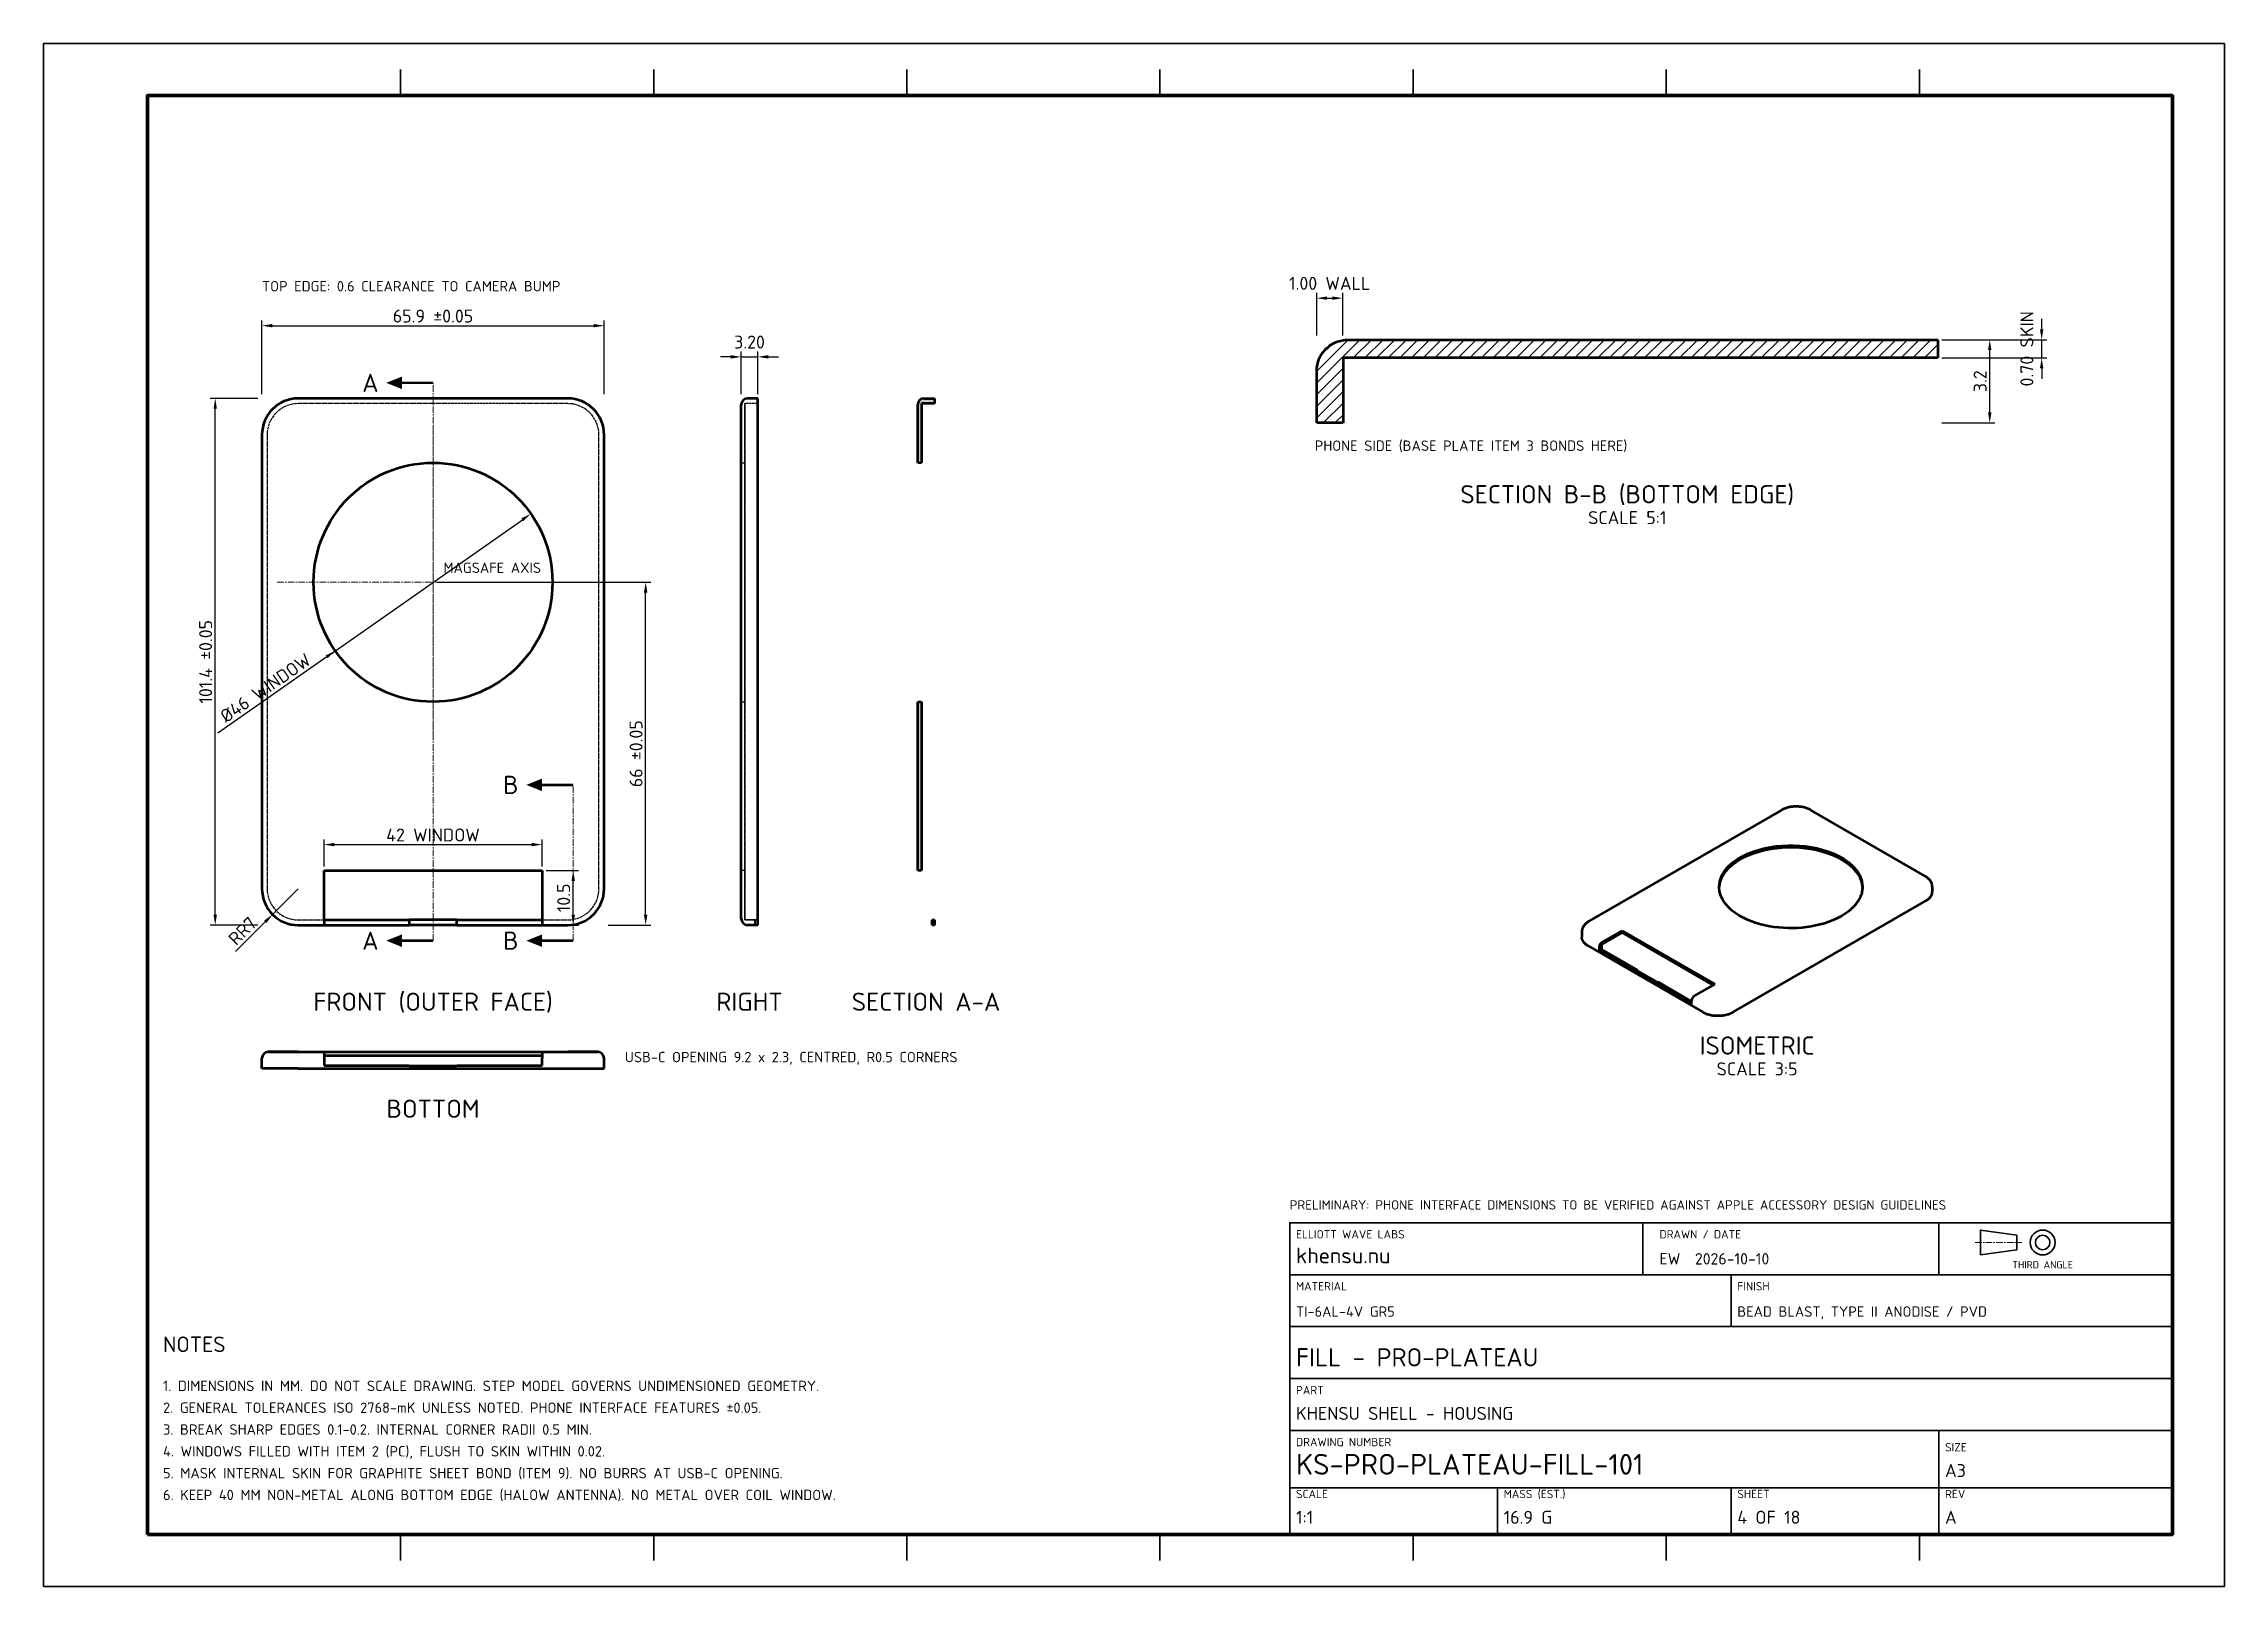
# Model space of a CAD drawing. Header units: millimetres. Extents: x 0 to 420, y 0 to 297.
import ezdxf
from ezdxf.enums import TextEntityAlignment as Align

# ---------------------------------------------------------------- set-up
doc = ezdxf.new("R2010")
doc.units = ezdxf.units.MM
doc.header["$LTSCALE"] = 0.4
doc.linetypes.add('CENTER', pattern=[5.08, 3.175, -0.635, 0.635, -0.635])
doc.linetypes.add('DASHED', pattern=[1.524, 1.27, -0.254])
for name, color, linetype, lineweight in [('BORDER', 7, 'CONTINUOUS', 70), ('CENTER', 1, 'CENTER', 18), ('DIM', 4, 'CONTINUOUS', 18), ('HATCH', 8, 'CONTINUOUS', 13), ('HIDDEN', 8, 'DASHED', 25), ('OUTLINE', 7, 'CONTINUOUS', 50), ('SECTION', 7, 'CONTINUOUS', 50), ('TEXT', 7, 'CONTINUOUS', 25), ('TITLE', 7, 'CONTINUOUS', 35)]:
    doc.layers.add(name, color=color, linetype=linetype, lineweight=lineweight)
doc.styles.add('KHENSU', font='isocpeur.ttf')
doc.dimstyles.new('KHENSU', dxfattribs={"dimtxt": 2.5, "dimasz": 2, "dimexe": 1, "dimexo": 0.8, "dimgap": 0.6, "dimtad": 1, "dimdsep": 46, "dimtxsty": 'KHENSU', "dimcen": -1.5, "dimclrd": 4, "dimclre": 4, "dimclrt": 7, "dimazin": 3, "dimtfac": 1, "dimtmove": 2, "dimatfit": 3})

msp = doc.modelspace()

# ---------------------------------------------------------------- texts
at = {"layer": 'TEXT', "style": 'KHENSU'}
for s, height, p in [('TOP EDGE: 0.6 CLEARANCE TO CAMERA BUMP', 2, (42.05, 248.7)), ('PHONE SIDE (BASE PLATE ITEM 3 BONDS HERE)', 2, (244.811, 218)), ('MAGSAFE AXIS', 2, (77, 194.5)), ('USB-C OPENING 9.2 x 2.3, CENTRED, R0.5 CORNERS', 2, (111.95, 100.3)), ('khensu.nu', 3, (241.2, 61.3)), ('EW  2026-10-10', 2.2, (311.2, 61.3)), ('TI-6AL-4V GR5', 2, (241.2, 51.3)), ('BEAD BLAST, TYPE II ANODISE / PVD', 2, (326.2, 51.3)), ('NOTES', 3, (23, 44.2)), ('FILL - PRO-PLATEAU', 3.5, (241.2, 41.3)), ('1. DIMENSIONS IN MM. DO NOT SCALE DRAWING. STEP MODEL GOVERNS UNDIMENSIONED GEOMETRY.', 2, (23, 37)), ('2. GENERAL TOLERANCES ISO 2768-mK UNLESS NOTED. PHONE INTERFACE FEATURES %%p0.05.', 2, (23, 32.8)), ('KHENSU SHELL - HOUSING', 2.5, (241.2, 31.3)), ('3. BREAK SHARP EDGES 0.1-0.2. INTERNAL CORNER RADII 0.5 MIN.', 2, (23, 28.6)), ('4. WINDOWS FILLED WITH ITEM 2 (PC), FLUSH TO SKIN WITHIN 0.02.', 2, (23, 24.4)), ('KS-PRO-PLATEAU-FILL-101', 4, (241.2, 20.3)), ('5. MASK INTERNAL SKIN FOR GRAPHITE SHEET BOND (ITEM 9). NO BURRS AT USB-C OPENING.', 2, (23, 20.2)), ('A3', 2.5, (366.2, 20.3)), ('6. KEEP 40 MM NON-METAL ALONG BOTTOM EDGE (HALOW ANTENNA). NO METAL OVER COIL WINDOW.', 2, (23, 16)), ('1:1', 2.5, (241.2, 11.3)), ('16.9 G', 2.5, (281.2, 11.3)), ('4 OF 18', 2.5, (326.2, 11.3)), ('A', 2.5, (366.2, 11.3))]:
    msp.add_text(s, height=height, dxfattribs=at).set_placement(p, align=Align.BOTTOM_LEFT)
for s, p in [('A', (64.5, 231.7)), ('B', (91.475, 154.3)), ('A', (64.5, 124.3)), ('B', (91.475, 124.3))]:
    msp.add_text(s, height=3.5, dxfattribs=at).set_placement(p, align=Align.MIDDLE_RIGHT)
for s, height, p in [('SECTION B-B (BOTTOM EDGE)', 3.5, (305, 212)), ('SCALE 5:1', 2.5, (305, 207)), ('FRONT (OUTER FACE)', 3.5, (75, 114.3)), ('RIGHT', 3.5, (135.95, 114.3)), ('SECTION A-A', 3.5, (169.95, 114.3)), ('ISOMETRIC', 3.5, (330, 105.872)), ('SCALE 3:5', 2.5, (330, 100.872)), ('BOTTOM', 3.5, (75, 93.7))]:
    msp.add_text(s, height=height, dxfattribs=at).set_placement(p, align=Align.TOP_CENTER)
at = {"layer": 'TITLE', "style": 'KHENSU'}
for s, height, p in [('PRELIMINARY: PHONE INTERFACE DIMENSIONS TO BE VERIFIED AGAINST APPLE ACCESSORY DESIGN GUIDELINES', 1.8, (240, 72)), ('ELLIOTT WAVE LABS', 1.6, (241.2, 66.5)), ('DRAWN / DATE', 1.6, (311.2, 66.5)), ('MATERIAL', 1.6, (241.2, 56.5)), ('FINISH', 1.6, (326.2, 56.5)), ('PART', 1.6, (241.2, 36.5)), ('DRAWING NUMBER', 1.6, (241.2, 26.5)), ('SIZE', 1.6, (366.2, 25.5)), ('SCALE', 1.6, (241.2, 16.5)), ('MASS (EST.)', 1.6, (281.2, 16.5)), ('SHEET', 1.6, (326.2, 16.5)), ('REV', 1.6, (366.2, 16.5))]:
    msp.add_text(s, height=height, dxfattribs=at).set_placement(p, align=Align.BOTTOM_LEFT)
msp.add_text('THIRD ANGLE', height=1.4, dxfattribs=at).set_placement((385, 60.8), align=Align.BOTTOM_CENTER)

# ---------------------------------------------------------------- dimensions: what is measured, and where the dimension line sits
at = {"layer": 'DIM'}
for base, p1, p2, text, override in [((245.189, 248), (245.189, 240), (250.189, 240), '1.00 WALL', {"dimlfac": 0.2}), ((42.05, 242.7), (42.05, 228.7), (107.95, 228.7), '<> %%p0.05', {"dimlfac": 1}), ((134.35, 236.7), (134.35, 228.7), (137.55, 228.7), '3.20', {"dimlfac": 1}), ((54, 142.8), (54, 137.8), (96, 137.8), '<> WINDOW', {"dimlfac": 1})]:
    msp.add_linear_dim(base=base, p1=p1, p2=p2, text=text, dimstyle='KHENSU', override=override, dxfattribs=at).render()
for base, p1, p2, text, override in [((384.811, 236.5), (364.811, 236.5), (364.811, 240), '0.70 SKIN', {"dimlfac": 0.2}), ((33.05, 127.3), (42.05, 127.3), (42.05, 228.7), '<> %%p0.05', {"dimlfac": 1}), ((115.95, 127.3), (107.95, 127.3), (75, 193.3), '<> %%p0.05', {"dimlfac": 1})]:
    msp.add_linear_dim(base=base, p1=p1, p2=p2, angle=90, text=text, dimstyle='KHENSU', override=override, dxfattribs=at).render()
for base, p1, p2, override in [((374.811, 224), (364.811, 224), (364.811, 240), {"dimlfac": 0.2}), ((102, 127.3), (96, 127.3), (96, 137.8), {"dimlfac": 1})]:
    msp.add_linear_dim(base=base, p1=p1, p2=p2, angle=90, dimstyle='KHENSU', override=override, dxfattribs=at).render()
msp.add_diameter_dim_2p(p1=(93.84, 206.492), p2=(56.16, 180.108), text='<> WINDOW', dimstyle='KHENSU', override={"dimlfac": 1}, dxfattribs=at).render()
msp.add_radius_dim(center=(49.05, 134.3), mpoint=(44.1, 129.35), text='R<>', dimstyle='KHENSU', override={"dimlfac": 1}, dxfattribs=at).render()

# ---------------------------------------------------------------- hatches: boundary and pattern name
at = {"layer": 'HATCH'}
h = msp.add_hatch(dxfattribs=at)
h.set_pattern_fill('ANSI31', color=8, scale=0.5)
h.paths.add_polyline_path([(364.811, 240), (364.811, 239.163), (364.811, 238.326), (364.811, 237.489), (364.811, 236.652), (364.127, 236.5), (363.29, 236.5), (362.453, 236.5), (361.616, 236.5), (360.779, 236.5), (359.942, 236.5), (359.105, 236.5), (358.268, 236.5), (357.431, 236.5), (356.594, 236.5), (355.757, 236.5), (354.92, 236.5), (354.084, 236.5), (353.247, 236.5), (352.41, 236.5), (351.573, 236.5), (350.736, 236.5), (349.899, 236.5), (349.062, 236.5), (348.225, 236.5), (347.388, 236.5), (346.551, 236.5), (345.714, 236.5), (344.877, 236.5), (344.04, 236.5), (343.203, 236.5), (342.366, 236.5), (341.53, 236.5), (340.693, 236.5), (339.856, 236.5), (339.019, 236.5), (338.182, 236.5), (337.345, 236.5), (336.508, 236.5), (335.671, 236.5), (334.834, 236.5), (333.997, 236.5), (333.16, 236.5), (332.323, 236.5), (331.486, 236.5), (330.649, 236.5), (329.813, 236.5), (328.976, 236.5), (328.139, 236.5), (327.302, 236.5), (326.465, 236.5), (325.628, 236.5), (324.791, 236.5), (323.954, 236.5), (323.117, 236.5), (322.28, 236.5), (321.443, 236.5), (320.606, 236.5), (319.769, 236.5), (318.932, 236.5), (318.095, 236.5), (317.259, 236.5), (316.422, 236.5), (315.585, 236.5), (314.748, 236.5), (313.911, 236.5), (313.074, 236.5), (312.237, 236.5), (311.4, 236.5), (310.563, 236.5), (309.726, 236.5), (308.889, 236.5), (308.052, 236.5), (307.215, 236.5), (306.378, 236.5), (305.541, 236.5), (304.705, 236.5), (303.868, 236.5), (303.031, 236.5), (302.194, 236.5), (301.357, 236.5), (300.52, 236.5), (299.683, 236.5), (298.846, 236.5), (298.009, 236.5), (297.172, 236.5), (296.335, 236.5), (295.498, 236.5), (294.661, 236.5), (293.824, 236.5), (292.988, 236.5), (292.151, 236.5), (291.314, 236.5), (290.477, 236.5), (289.64, 236.5), (288.803, 236.5), (287.966, 236.5), (287.129, 236.5), (286.292, 236.5), (285.455, 236.5), (284.618, 236.5), (283.781, 236.5), (282.944, 236.5), (282.107, 236.5), (281.27, 236.5), (280.434, 236.5), (279.597, 236.5), (278.76, 236.5), (277.923, 236.5), (277.086, 236.5), (276.249, 236.5), (275.412, 236.5), (274.575, 236.5), (273.738, 236.5), (272.901, 236.5), (272.064, 236.5), (271.227, 236.5), (270.39, 236.5), (269.553, 236.5), (268.716, 236.5), (267.88, 236.5), (267.043, 236.5), (266.206, 236.5), (265.369, 236.5), (264.532, 236.5), (263.695, 236.5), (262.858, 236.5), (262.021, 236.5), (261.184, 236.5), (260.347, 236.5), (259.51, 236.5), (258.673, 236.5), (257.836, 236.5), (256.999, 236.5), (256.163, 236.5), (255.326, 236.5), (254.489, 236.5), (253.652, 236.5), (252.815, 236.5), (251.978, 236.5), (251.141, 236.5), (250.304, 236.5), (250.252, 235.715), (250.252, 234.878), (250.252, 234.041), (250.252, 233.204), (250.252, 232.367), (250.252, 231.53), (250.252, 230.693), (250.252, 229.856), (250.252, 229.019), (250.252, 228.182), (250.252, 227.345), (250.252, 226.508), (250.252, 225.672), (250.252, 224.835), (250.25, 224), (249.413, 224), (248.576, 224), (247.739, 224), (246.902, 224), (246.065, 224), (245.228, 224), (245.189, 224.797), (245.189, 225.634), (245.189, 226.471), (245.189, 227.308), (245.189, 228.145), (245.189, 228.982), (245.189, 229.819), (245.189, 230.656), (245.189, 231.493), (245.189, 232.33), (245.189, 233.166), (245.189, 234.003), (245.248, 234.838), (245.424, 235.655), (245.713, 236.44), (246.109, 237.176), (246.603, 237.851), (247.187, 238.45), (247.847, 238.963), (248.572, 239.38), (249.347, 239.694), (250.158, 239.9), (250.989, 239.994), (251.826, 240), (252.663, 240), (253.499, 240), (254.336, 240), (255.173, 240), (256.01, 240), (256.847, 240), (257.684, 240), (258.521, 240), (259.358, 240), (260.195, 240), (261.032, 240), (261.869, 240), (262.706, 240), (263.543, 240), (264.38, 240), (265.216, 240), (266.053, 240), (266.89, 240), (267.727, 240), (268.564, 240), (269.401, 240), (270.238, 240), (271.075, 240), (271.912, 240), (272.749, 240), (273.586, 240), (274.423, 240), (275.26, 240), (276.097, 240), (276.934, 240), (277.77, 240), (278.607, 240), (279.444, 240), (280.281, 240), (281.118, 240), (281.955, 240), (282.792, 240), (283.629, 240), (284.466, 240), (285.303, 240), (286.14, 240), (286.977, 240), (287.814, 240), (288.651, 240), (289.488, 240), (290.324, 240), (291.161, 240), (291.998, 240), (292.835, 240), (293.672, 240), (294.509, 240), (295.346, 240), (296.183, 240), (297.02, 240), (297.857, 240), (298.694, 240), (299.531, 240), (300.368, 240), (301.205, 240), (302.041, 240), (302.878, 240), (303.715, 240), (304.552, 240), (305.389, 240), (306.226, 240), (307.063, 240), (307.9, 240), (308.737, 240), (309.574, 240), (310.411, 240), (311.248, 240), (312.085, 240), (312.922, 240), (313.759, 240), (314.595, 240), (315.432, 240), (316.269, 240), (317.106, 240), (317.943, 240), (318.78, 240), (319.617, 240), (320.454, 240), (321.291, 240), (322.128, 240), (322.965, 240), (323.802, 240), (324.639, 240), (325.476, 240), (326.313, 240), (327.149, 240), (327.986, 240), (328.823, 240), (329.66, 240), (330.497, 240), (331.334, 240), (332.171, 240), (333.008, 240), (333.845, 240), (334.682, 240), (335.519, 240), (336.356, 240), (337.193, 240), (338.03, 240), (338.866, 240), (339.703, 240), (340.54, 240), (341.377, 240), (342.214, 240), (343.051, 240), (343.888, 240), (344.725, 240), (345.562, 240), (346.399, 240), (347.236, 240), (348.073, 240), (348.91, 240), (349.747, 240), (350.584, 240), (351.42, 240), (352.257, 240), (353.094, 240), (353.931, 240), (354.768, 240), (355.605, 240), (356.442, 240), (357.279, 240), (358.116, 240), (358.953, 240), (359.79, 240), (360.627, 240), (361.464, 240), (362.301, 240), (363.138, 240), (363.974, 240), (364.811, 240)])
h = msp.add_hatch(color=8, dxfattribs=at)
h.dxf.hatch_style = 1
h.paths.add_polyline_path([(171.55, 227.7), (171.382, 227.7), (171.215, 227.7), (171.047, 227.7), (170.879, 227.7), (170.712, 227.7), (170.544, 227.7), (170.376, 227.7), (170.209, 227.7), (170.041, 227.7), (169.873, 227.7), (169.706, 227.7), (169.538, 227.7), (169.37, 227.7), (169.203, 227.7), (169.05, 227.685), (169.05, 227.517), (169.05, 227.349), (169.05, 227.182), (169.05, 227.014), (169.05, 226.846), (169.05, 226.679), (169.05, 226.511), (169.05, 226.343), (169.05, 226.176), (169.05, 226.008), (169.05, 225.84), (169.05, 225.673), (169.05, 225.505), (169.05, 225.337), (169.05, 225.17), (169.05, 225.002), (169.05, 224.834), (169.05, 224.667), (169.05, 224.499), (169.05, 224.331), (169.05, 224.164), (169.05, 223.996), (169.05, 223.828), (169.05, 223.661), (169.05, 223.493), (169.05, 223.325), (169.05, 223.158), (169.05, 222.99), (169.05, 222.822), (169.05, 222.655), (169.05, 222.487), (169.05, 222.319), (169.05, 222.151), (169.05, 221.984), (169.05, 221.816), (169.05, 221.648), (169.05, 221.481), (169.05, 221.313), (169.05, 221.145), (169.05, 220.978), (169.05, 220.81), (169.05, 220.642), (169.05, 220.475), (169.05, 220.307), (169.05, 220.139), (169.05, 219.972), (169.05, 219.804), (169.05, 219.636), (169.05, 219.469), (169.05, 219.301), (169.05, 219.133), (169.05, 218.966), (169.05, 218.798), (169.05, 218.63), (169.05, 218.463), (169.05, 218.295), (169.05, 218.127), (169.05, 217.96), (169.05, 217.792), (169.05, 217.624), (169.05, 217.457), (169.05, 217.289), (169.05, 217.121), (169.05, 216.953), (169.05, 216.786), (169.05, 216.618), (169.05, 216.45), (169.033, 216.3), (168.865, 216.3), (168.697, 216.3), (168.53, 216.3), (168.362, 216.3), (168.35, 216.456), (168.35, 216.623), (168.35, 216.791), (168.35, 216.959), (168.35, 217.126), (168.35, 217.294), (168.35, 217.462), (168.35, 217.629), (168.35, 217.797), (168.35, 217.965), (168.35, 218.132), (168.35, 218.3), (168.35, 218.468), (168.35, 218.635), (168.35, 218.803), (168.35, 218.971), (168.35, 219.138), (168.35, 219.306), (168.35, 219.474), (168.35, 219.641), (168.35, 219.809), (168.35, 219.977), (168.35, 220.145), (168.35, 220.312), (168.35, 220.48), (168.35, 220.648), (168.35, 220.815), (168.35, 220.983), (168.35, 221.151), (168.35, 221.318), (168.35, 221.486), (168.35, 221.654), (168.35, 221.821), (168.35, 221.989), (168.35, 222.157), (168.35, 222.324), (168.35, 222.492), (168.35, 222.66), (168.35, 222.827), (168.35, 222.995), (168.35, 223.163), (168.35, 223.33), (168.35, 223.498), (168.35, 223.666), (168.35, 223.833), (168.35, 224.001), (168.35, 224.169), (168.35, 224.336), (168.35, 224.504), (168.35, 224.672), (168.35, 224.839), (168.35, 225.007), (168.35, 225.175), (168.35, 225.343), (168.35, 225.51), (168.35, 225.678), (168.35, 225.846), (168.35, 226.013), (168.35, 226.181), (168.35, 226.349), (168.35, 226.516), (168.35, 226.684), (168.35, 226.852), (168.35, 227.019), (168.35, 227.187), (168.35, 227.355), (168.35, 227.522), (168.365, 227.689), (168.403, 227.852), (168.463, 228.009), (168.545, 228.155), (168.646, 228.289), (168.764, 228.407), (168.898, 228.508), (169.045, 228.589), (169.202, 228.648), (169.365, 228.686), (169.532, 228.7), (169.699, 228.7), (169.867, 228.7), (170.035, 228.7), (170.203, 228.7), (170.37, 228.7), (170.538, 228.7), (170.706, 228.7), (170.873, 228.7), (171.041, 228.7), (171.209, 228.7), (171.376, 228.7), (171.544, 228.7), (171.55, 228.538), (171.55, 228.371), (171.55, 228.203), (171.55, 228.035), (171.55, 227.868), (171.55, 227.7)])
h = msp.add_hatch(color=8, dxfattribs=at)
h.dxf.hatch_style = 1
h.paths.add_polyline_path([(168.35, 137.8), (168.35, 137.967), (168.35, 138.135), (168.35, 138.302), (168.35, 138.469), (168.35, 138.636), (168.35, 138.804), (168.35, 138.971), (168.35, 139.138), (168.35, 139.305), (168.35, 139.473), (168.35, 139.64), (168.35, 139.807), (168.35, 139.974), (168.35, 140.142), (168.35, 140.309), (168.35, 140.476), (168.35, 140.643), (168.35, 140.811), (168.35, 140.978), (168.35, 141.145), (168.35, 141.312), (168.35, 141.48), (168.35, 141.647), (168.35, 141.814), (168.35, 141.981), (168.35, 142.149), (168.35, 142.316), (168.35, 142.483), (168.35, 142.65), (168.35, 142.818), (168.35, 142.985), (168.35, 143.152), (168.35, 143.319), (168.35, 143.487), (168.35, 143.654), (168.35, 143.821), (168.35, 143.988), (168.35, 144.156), (168.35, 144.323), (168.35, 144.49), (168.35, 144.657), (168.35, 144.825), (168.35, 144.992), (168.35, 145.159), (168.35, 145.326), (168.35, 145.494), (168.35, 145.661), (168.35, 145.828), (168.35, 145.995), (168.35, 146.163), (168.35, 146.33), (168.35, 146.497), (168.35, 146.664), (168.35, 146.832), (168.35, 146.999), (168.35, 147.166), (168.35, 147.334), (168.35, 147.501), (168.35, 147.668), (168.35, 147.835), (168.35, 148.003), (168.35, 148.17), (168.35, 148.337), (168.35, 148.504), (168.35, 148.672), (168.35, 148.839), (168.35, 149.006), (168.35, 149.173), (168.35, 149.341), (168.35, 149.508), (168.35, 149.675), (168.35, 149.842), (168.35, 150.01), (168.35, 150.177), (168.35, 150.344), (168.35, 150.511), (168.35, 150.679), (168.35, 150.846), (168.35, 151.013), (168.35, 151.18), (168.35, 151.348), (168.35, 151.515), (168.35, 151.682), (168.35, 151.849), (168.35, 152.017), (168.35, 152.184), (168.35, 152.351), (168.35, 152.518), (168.35, 152.686), (168.35, 152.853), (168.35, 153.02), (168.35, 153.187), (168.35, 153.355), (168.35, 153.522), (168.35, 153.689), (168.35, 153.856), (168.35, 154.024), (168.35, 154.191), (168.35, 154.358), (168.35, 154.525), (168.35, 154.693), (168.35, 154.86), (168.35, 155.027), (168.35, 155.194), (168.35, 155.362), (168.35, 155.529), (168.35, 155.696), (168.35, 155.863), (168.35, 156.031), (168.35, 156.198), (168.35, 156.365), (168.35, 156.532), (168.35, 156.7), (168.35, 156.867), (168.35, 157.034), (168.35, 157.202), (168.35, 157.369), (168.35, 157.536), (168.35, 157.703), (168.35, 157.871), (168.35, 158.038), (168.35, 158.205), (168.35, 158.372), (168.35, 158.54), (168.35, 158.707), (168.35, 158.874), (168.35, 159.041), (168.35, 159.209), (168.35, 159.376), (168.35, 159.543), (168.35, 159.71), (168.35, 159.878), (168.35, 160.045), (168.35, 160.212), (168.35, 160.379), (168.35, 160.547), (168.35, 160.714), (168.35, 160.881), (168.35, 161.048), (168.35, 161.216), (168.35, 161.383), (168.35, 161.55), (168.35, 161.717), (168.35, 161.885), (168.35, 162.052), (168.35, 162.219), (168.35, 162.386), (168.35, 162.554), (168.35, 162.721), (168.35, 162.888), (168.35, 163.055), (168.35, 163.223), (168.35, 163.39), (168.35, 163.557), (168.35, 163.724), (168.35, 163.892), (168.35, 164.059), (168.35, 164.226), (168.35, 164.393), (168.35, 164.561), (168.35, 164.728), (168.35, 164.895), (168.35, 165.062), (168.35, 165.23), (168.35, 165.397), (168.35, 165.564), (168.35, 165.731), (168.35, 165.899), (168.35, 166.066), (168.35, 166.233), (168.35, 166.401), (168.35, 166.568), (168.35, 166.735), (168.35, 166.902), (168.35, 167.07), (168.35, 167.237), (168.35, 167.404), (168.35, 167.571), (168.35, 167.739), (168.35, 167.906), (168.35, 168.073), (168.35, 168.24), (168.35, 168.408), (168.35, 168.575), (168.35, 168.742), (168.35, 168.909), (168.35, 169.077), (168.35, 169.244), (168.35, 169.411), (168.35, 169.578), (168.35, 169.746), (168.35, 169.913), (168.35, 170.08), (168.35, 170.247), (168.465, 170.3), (168.632, 170.3), (168.799, 170.3), (168.966, 170.3), (169.05, 170.216), (169.05, 170.049), (169.05, 169.882), (169.05, 169.715), (169.05, 169.547), (169.05, 169.38), (169.05, 169.213), (169.05, 169.046), (169.05, 168.878), (169.05, 168.711), (169.05, 168.544), (169.05, 168.377), (169.05, 168.209), (169.05, 168.042), (169.05, 167.875), (169.05, 167.708), (169.05, 167.54), (169.05, 167.373), (169.05, 167.206), (169.05, 167.039), (169.05, 166.871), (169.05, 166.704), (169.05, 166.537), (169.05, 166.37), (169.05, 166.202), (169.05, 166.035), (169.05, 165.868), (169.05, 165.701), (169.05, 165.533), (169.05, 165.366), (169.05, 165.199), (169.05, 165.031), (169.05, 164.864), (169.05, 164.697), (169.05, 164.53), (169.05, 164.362), (169.05, 164.195), (169.05, 164.028), (169.05, 163.861), (169.05, 163.693), (169.05, 163.526), (169.05, 163.359), (169.05, 163.192), (169.05, 163.024), (169.05, 162.857), (169.05, 162.69), (169.05, 162.523), (169.05, 162.355), (169.05, 162.188), (169.05, 162.021), (169.05, 161.854), (169.05, 161.686), (169.05, 161.519), (169.05, 161.352), (169.05, 161.185), (169.05, 161.017), (169.05, 160.85), (169.05, 160.683), (169.05, 160.516), (169.05, 160.348), (169.05, 160.181), (169.05, 160.014), (169.05, 159.847), (169.05, 159.679), (169.05, 159.512), (169.05, 159.345), (169.05, 159.178), (169.05, 159.01), (169.05, 158.843), (169.05, 158.676), (169.05, 158.509), (169.05, 158.341), (169.05, 158.174), (169.05, 158.007), (169.05, 157.84), (169.05, 157.672), (169.05, 157.505), (169.05, 157.338), (169.05, 157.171), (169.05, 157.003), (169.05, 156.836), (169.05, 156.669), (169.05, 156.502), (169.05, 156.334), (169.05, 156.167), (169.05, 156), (169.05, 155.832), (169.05, 155.665), (169.05, 155.498), (169.05, 155.331), (169.05, 155.163), (169.05, 154.996), (169.05, 154.829), (169.05, 154.662), (169.05, 154.494), (169.05, 154.327), (169.05, 154.16), (169.05, 153.993), (169.05, 153.825), (169.05, 153.658), (169.05, 153.491), (169.05, 153.324), (169.05, 153.156), (169.05, 152.989), (169.05, 152.822), (169.05, 152.655), (169.05, 152.487), (169.05, 152.32), (169.05, 152.153), (169.05, 151.986), (169.05, 151.818), (169.05, 151.651), (169.05, 151.484), (169.05, 151.317), (169.05, 151.149), (169.05, 150.982), (169.05, 150.815), (169.05, 150.648), (169.05, 150.48), (169.05, 150.313), (169.05, 150.146), (169.05, 149.979), (169.05, 149.811), (169.05, 149.644), (169.05, 149.477), (169.05, 149.31), (169.05, 149.142), (169.05, 148.975), (169.05, 148.808), (169.05, 148.641), (169.05, 148.473), (169.05, 148.306), (169.05, 148.139), (169.05, 147.972), (169.05, 147.804), (169.05, 147.637), (169.05, 147.47), (169.05, 147.303), (169.05, 147.135), (169.05, 146.968), (169.05, 146.801), (169.05, 146.634), (169.05, 146.466), (169.05, 146.299), (169.05, 146.132), (169.05, 145.964), (169.05, 145.797), (169.05, 145.63), (169.05, 145.463), (169.05, 145.295), (169.05, 145.128), (169.05, 144.961), (169.05, 144.794), (169.05, 144.626), (169.05, 144.459), (169.05, 144.292), (169.05, 144.125), (169.05, 143.957), (169.05, 143.79), (169.05, 143.623), (169.05, 143.456), (169.05, 143.288), (169.05, 143.121), (169.05, 142.954), (169.05, 142.787), (169.05, 142.619), (169.05, 142.452), (169.05, 142.285), (169.05, 142.118), (169.05, 141.95), (169.05, 141.783), (169.05, 141.616), (169.05, 141.449), (169.05, 141.281), (169.05, 141.114), (169.05, 140.947), (169.05, 140.78), (169.05, 140.612), (169.05, 140.445), (169.05, 140.278), (169.05, 140.111), (169.05, 139.943), (169.05, 139.776), (169.05, 139.609), (169.05, 139.442), (169.05, 139.274), (169.05, 139.107), (169.05, 138.94), (169.05, 138.773), (169.05, 138.605), (169.05, 138.438), (169.05, 138.271), (169.05, 138.104), (169.05, 137.936), (169.019, 137.8), (168.852, 137.8), (168.685, 137.8), (168.517, 137.8), (168.35, 137.8)])
h = msp.add_hatch(color=8, dxfattribs=at)
h.dxf.hatch_style = 1
h.paths.add_polyline_path([(171.1, 127.3), (171.1, 127.362), (171.1, 127.423), (171.1, 127.485), (171.1, 127.547), (171.1, 127.609), (171.1, 127.67), (171.1, 127.732), (171.1, 127.794), (171.1, 127.855), (171.1, 127.917), (171.1, 127.979), (171.1, 128.04), (171.1, 128.102), (171.1, 128.164), (171.1, 128.226), (171.1, 128.287), (171.149, 128.3), (171.211, 128.3), (171.272, 128.3), (171.334, 128.3), (171.396, 128.3), (171.457, 128.3), (171.519, 128.3), (171.55, 128.269), (171.55, 128.207), (171.55, 128.146), (171.55, 128.084), (171.55, 128.022), (171.55, 127.961), (171.55, 127.899), (171.55, 127.837), (171.55, 127.776), (171.55, 127.714), (171.55, 127.652), (171.55, 127.59), (171.55, 127.529), (171.55, 127.467), (171.55, 127.405), (171.55, 127.344), (171.532, 127.3), (171.47, 127.3), (171.409, 127.3), (171.347, 127.3), (171.285, 127.3), (171.223, 127.3), (171.162, 127.3), (171.1, 127.3)])

# ---------------------------------------------------------------- linework, layer by layer
at = {"layer": 'BORDER'}
msp.add_lwpolyline([(20, 10), (410, 10), (410, 287), (20, 287)], close=True, dxfattribs=at)
at = {"layer": 'CENTER'}
for p, q in [((75, 124.3), (75, 231.7)), ((75, 163.3), (75, 223.3)), ((45, 193.3), (105, 193.3)), ((101.975, 124.3), (101.975, 154.3)), ((372, 66.2), (381, 66.2))]:
    msp.add_line(p, q, dxfattribs=at)
at = {"layer": 'HIDDEN'}
for p, q in [((100.95, 228.7), (49.05, 228.7)), ((100.95, 227.7), (49.05, 227.7)), ((100.95, 227.7), (49.05, 227.7)), ((137.55, 227.7), (135.05, 227.7)), ((137.55, 227.7), (135.05, 227.7)), ((137.55, 228.7), (135.55, 228.7)), ((42.05, 221.7), (42.05, 134.3)), ((43.05, 221.7), (43.05, 134.3)), ((43.05, 221.7), (43.05, 134.3)), ((106.95, 134.3), (106.95, 221.7)), ((106.95, 134.3), (106.95, 221.7)), ((107.95, 134.3), (107.95, 221.7)), ((134.35, 221.7), (134.35, 134.3)), ((135.05, 134.3), (135.05, 221.7)), ((135.05, 221.7), (135.05, 134.3)), ((137.55, 221.7), (137.55, 134.3)), ((137.55, 134.3), (137.55, 221.7)), ((137.55, 221.7), (137.55, 134.3)), ((134.35, 216.3), (135.05, 216.3)), ((134.35, 170.3), (135.05, 170.3)), ((54, 128.3), (54, 137.8)), ((54, 137.8), (96, 137.8)), ((96, 137.8), (96, 128.3)), ((135.05, 137.8), (134.35, 137.8)), ((134.35, 137.8), (134.35, 128.5)), ((134.35, 134.3), (134.35, 137.8)), ((135.05, 137.8), (134.35, 137.8)), ((135.05, 137.8), (135.05, 128.3)), ((135.05, 128.3), (135.05, 137.8)), ((49.05, 128.3), (100.95, 128.3)), ((49.05, 128.3), (54, 128.3)), ((49.05, 127.3), (100.95, 127.3)), ((54, 128.3), (54, 127.3)), ((70.4, 127.3), (70.4, 128.3)), ((79.6, 127.3), (79.6, 128.3)), ((96, 127.3), (96, 128.3)), ((96, 128.3), (100.95, 128.3)), ((136.95, 128.3), (135.05, 128.3)), ((135.05, 128.3), (136.95, 128.3)), ((137.55, 128.3), (135.05, 128.3)), ((137.55, 128.3), (135.05, 128.3)), ((137.55, 127.3), (135.55, 127.3)), ((136.95, 127.3), (135.55, 127.3)), ((135.55, 127.3), (136.95, 127.3)), ((136.95, 127.3), (136.95, 128.3)), ((136.95, 127.3), (136.95, 128.3)), ((136.95, 128.3), (137.1, 128.3)), ((137.1, 128.3), (136.95, 128.3)), ((136.95, 128.3), (136.95, 127.3)), ((136.95, 128.3), (136.95, 127.3)), ((136.95, 127.3), (137.1, 127.3)), ((137.1, 127.3), (136.95, 127.3)), ((137.1, 127.3), (137.1, 128.3)), ((137.1, 127.3), (137.1, 128.3))]:
    msp.add_line(p, q, dxfattribs=at)
for points in [[(134.35, 227.5), (134.35, 227.313), (134.35, 227.126), (134.35, 226.939), (134.35, 226.752), (134.35, 226.565), (134.35, 226.377), (134.35, 226.19), (134.35, 226.003), (134.35, 225.816), (134.35, 225.629), (134.35, 225.442), (134.35, 225.255), (134.35, 225.068), (134.35, 224.881), (134.35, 224.694), (134.35, 224.506), (134.35, 224.319), (134.35, 224.132), (134.35, 223.945), (134.35, 223.758), (134.35, 223.571), (134.35, 223.384), (134.35, 223.197), (134.35, 223.01), (134.35, 222.823), (134.35, 222.635), (134.35, 222.448), (134.35, 222.261), (134.35, 222.074), (134.35, 221.887), (134.35, 221.7)], [(135.05, 221.7), (135.05, 221.894), (135.05, 222.087), (135.05, 222.281), (135.05, 222.474), (135.05, 222.668), (135.05, 222.861), (135.05, 223.055), (135.05, 223.248), (135.05, 223.442), (135.05, 223.635), (135.05, 223.829), (135.05, 224.023), (135.05, 224.216), (135.05, 224.41), (135.05, 224.603), (135.05, 224.797), (135.05, 224.99), (135.05, 225.184), (135.05, 225.377), (135.05, 225.571), (135.05, 225.765), (135.05, 225.958), (135.05, 226.152), (135.05, 226.345), (135.05, 226.539), (135.05, 226.732), (135.05, 226.926), (135.05, 227.119), (135.05, 227.313), (135.05, 227.506), (135.05, 227.7)], [(135.05, 227.7), (135.05, 227.506), (135.05, 227.313), (135.05, 227.119), (135.05, 226.926), (135.05, 226.732), (135.05, 226.539), (135.05, 226.345), (135.05, 226.152), (135.05, 225.958), (135.05, 225.765), (135.05, 225.571), (135.05, 225.377), (135.05, 225.184), (135.05, 224.99), (135.05, 224.797), (135.05, 224.603), (135.05, 224.41), (135.05, 224.216), (135.05, 224.023), (135.05, 223.829), (135.05, 223.635), (135.05, 223.442), (135.05, 223.248), (135.05, 223.055), (135.05, 222.861), (135.05, 222.668), (135.05, 222.474), (135.05, 222.281), (135.05, 222.087), (135.05, 221.894), (135.05, 221.7)], [(137.55, 228.7), (137.55, 228.474), (137.55, 228.248), (137.55, 228.023), (137.55, 227.797), (137.55, 227.571), (137.55, 227.345), (137.55, 227.119), (137.55, 226.894), (137.55, 226.668), (137.55, 226.442), (137.55, 226.216), (137.55, 225.99), (137.55, 225.765), (137.55, 225.539), (137.55, 225.313), (137.55, 225.087), (137.55, 224.861), (137.55, 224.635), (137.55, 224.41), (137.55, 224.184), (137.55, 223.958), (137.55, 223.732), (137.55, 223.506), (137.55, 223.281), (137.55, 223.055), (137.55, 222.829), (137.55, 222.603), (137.55, 222.377), (137.55, 222.152), (137.55, 221.926), (137.55, 221.7)], [(137.55, 221.7), (137.55, 221.894), (137.55, 222.087), (137.55, 222.281), (137.55, 222.474), (137.55, 222.668), (137.55, 222.861), (137.55, 223.055), (137.55, 223.248), (137.55, 223.442), (137.55, 223.635), (137.55, 223.829), (137.55, 224.023), (137.55, 224.216), (137.55, 224.41), (137.55, 224.603), (137.55, 224.797), (137.55, 224.99), (137.55, 225.184), (137.55, 225.377), (137.55, 225.571), (137.55, 225.765), (137.55, 225.958), (137.55, 226.152), (137.55, 226.345), (137.55, 226.539), (137.55, 226.732), (137.55, 226.926), (137.55, 227.119), (137.55, 227.313), (137.55, 227.506), (137.55, 227.7)], [(137.55, 227.7), (137.55, 227.506), (137.55, 227.313), (137.55, 227.119), (137.55, 226.926), (137.55, 226.732), (137.55, 226.539), (137.55, 226.345), (137.55, 226.152), (137.55, 225.958), (137.55, 225.765), (137.55, 225.571), (137.55, 225.377), (137.55, 225.184), (137.55, 224.99), (137.55, 224.797), (137.55, 224.603), (137.55, 224.41), (137.55, 224.216), (137.55, 224.023), (137.55, 223.829), (137.55, 223.635), (137.55, 223.442), (137.55, 223.248), (137.55, 223.055), (137.55, 222.861), (137.55, 222.668), (137.55, 222.474), (137.55, 222.281), (137.55, 222.087), (137.55, 221.894), (137.55, 221.7)], [(134.35, 170.3), (134.35, 171.784), (134.35, 173.268), (134.35, 174.752), (134.35, 176.235), (134.35, 177.719), (134.35, 179.203), (134.35, 180.687), (134.35, 182.171), (134.35, 183.655), (134.35, 185.139), (134.35, 186.623), (134.35, 188.106), (134.35, 189.59), (134.35, 191.074), (134.35, 192.558), (134.35, 194.042), (134.35, 195.526), (134.35, 197.01), (134.35, 198.494), (134.35, 199.977), (134.35, 201.461), (134.35, 202.945), (134.35, 204.429), (134.35, 205.913), (134.35, 207.397), (134.35, 208.881), (134.35, 210.365), (134.35, 211.848), (134.35, 213.332), (134.35, 214.816), (134.35, 216.3)], [(134.35, 216.3), (134.35, 215.558), (134.35, 214.816), (134.35, 214.074), (134.35, 213.332), (134.35, 212.59), (134.35, 211.848), (134.35, 211.106), (134.35, 210.365), (134.35, 209.623), (134.35, 208.881), (134.35, 208.139), (134.35, 207.397), (134.35, 206.655), (134.35, 205.913), (134.35, 205.171), (134.35, 204.429), (134.35, 203.687), (134.35, 202.945), (134.35, 202.203), (134.35, 201.461), (134.35, 200.719), (134.35, 199.977), (134.35, 199.235), (134.35, 198.494), (134.35, 197.752), (134.35, 197.01), (134.35, 196.268), (134.35, 195.526), (134.35, 194.784), (134.35, 194.042), (134.35, 193.3)], [(135.05, 170.3), (135.05, 171.784), (135.05, 173.268), (135.05, 174.752), (135.05, 176.235), (135.05, 177.719), (135.05, 179.203), (135.05, 180.687), (135.05, 182.171), (135.05, 183.655), (135.05, 185.139), (135.05, 186.623), (135.05, 188.106), (135.05, 189.59), (135.05, 191.074), (135.05, 192.558), (135.05, 194.042), (135.05, 195.526), (135.05, 197.01), (135.05, 198.494), (135.05, 199.977), (135.05, 201.461), (135.05, 202.945), (135.05, 204.429), (135.05, 205.913), (135.05, 207.397), (135.05, 208.881), (135.05, 210.365), (135.05, 211.848), (135.05, 213.332), (135.05, 214.816), (135.05, 216.3)], [(135.05, 216.3), (135.05, 215.558), (135.05, 214.816), (135.05, 214.074), (135.05, 213.332), (135.05, 212.59), (135.05, 211.848), (135.05, 211.106), (135.05, 210.365), (135.05, 209.623), (135.05, 208.881), (135.05, 208.139), (135.05, 207.397), (135.05, 206.655), (135.05, 205.913), (135.05, 205.171), (135.05, 204.429), (135.05, 203.687), (135.05, 202.945), (135.05, 202.203), (135.05, 201.461), (135.05, 200.719), (135.05, 199.977), (135.05, 199.235), (135.05, 198.494), (135.05, 197.752), (135.05, 197.01), (135.05, 196.268), (135.05, 195.526), (135.05, 194.784), (135.05, 194.042), (135.05, 193.3)], [(134.35, 193.3), (134.35, 192.558), (134.35, 191.816), (134.35, 191.074), (134.35, 190.332), (134.35, 189.59), (134.35, 188.848), (134.35, 188.106), (134.35, 187.365), (134.35, 186.623), (134.35, 185.881), (134.35, 185.139), (134.35, 184.397), (134.35, 183.655), (134.35, 182.913), (134.35, 182.171), (134.35, 181.429), (134.35, 180.687), (134.35, 179.945), (134.35, 179.203), (134.35, 178.461), (134.35, 177.719), (134.35, 176.977), (134.35, 176.235), (134.35, 175.494), (134.35, 174.752), (134.35, 174.01), (134.35, 173.268), (134.35, 172.526), (134.35, 171.784), (134.35, 171.042), (134.35, 170.3)], [(135.05, 193.3), (135.05, 192.558), (135.05, 191.816), (135.05, 191.074), (135.05, 190.332), (135.05, 189.59), (135.05, 188.848), (135.05, 188.106), (135.05, 187.365), (135.05, 186.623), (135.05, 185.881), (135.05, 185.139), (135.05, 184.397), (135.05, 183.655), (135.05, 182.913), (135.05, 182.171), (135.05, 181.429), (135.05, 180.687), (135.05, 179.945), (135.05, 179.203), (135.05, 178.461), (135.05, 177.719), (135.05, 176.977), (135.05, 176.235), (135.05, 175.494), (135.05, 174.752), (135.05, 174.01), (135.05, 173.268), (135.05, 172.526), (135.05, 171.784), (135.05, 171.042), (135.05, 170.3)], [(134.35, 134.3), (134.35, 134.113), (134.35, 133.926), (134.35, 133.739), (134.35, 133.552), (134.35, 133.365), (134.35, 133.177), (134.35, 132.99), (134.35, 132.803), (134.35, 132.616), (134.35, 132.429), (134.35, 132.242), (134.35, 132.055), (134.35, 131.868), (134.35, 131.681), (134.35, 131.494), (134.35, 131.306), (134.35, 131.119), (134.35, 130.932), (134.35, 130.745), (134.35, 130.558), (134.35, 130.371), (134.35, 130.184), (134.35, 129.997), (134.35, 129.81), (134.35, 129.623), (134.35, 129.435), (134.35, 129.248), (134.35, 129.061), (134.35, 128.874), (134.35, 128.687), (134.35, 128.5)], [(135.05, 128.3), (135.05, 128.494), (135.05, 128.687), (135.05, 128.881), (135.05, 129.074), (135.05, 129.268), (135.05, 129.461), (135.05, 129.655), (135.05, 129.848), (135.05, 130.042), (135.05, 130.235), (135.05, 130.429), (135.05, 130.623), (135.05, 130.816), (135.05, 131.01), (135.05, 131.203), (135.05, 131.397), (135.05, 131.59), (135.05, 131.784), (135.05, 131.977), (135.05, 132.171), (135.05, 132.365), (135.05, 132.558), (135.05, 132.752), (135.05, 132.945), (135.05, 133.139), (135.05, 133.332), (135.05, 133.526), (135.05, 133.719), (135.05, 133.913), (135.05, 134.106), (135.05, 134.3)], [(135.05, 128.3), (135.05, 128.494), (135.05, 128.687), (135.05, 128.881), (135.05, 129.074), (135.05, 129.268), (135.05, 129.461), (135.05, 129.655), (135.05, 129.848), (135.05, 130.042), (135.05, 130.235), (135.05, 130.429), (135.05, 130.623), (135.05, 130.816), (135.05, 131.01), (135.05, 131.203), (135.05, 131.397), (135.05, 131.59), (135.05, 131.784), (135.05, 131.977), (135.05, 132.171), (135.05, 132.365), (135.05, 132.558), (135.05, 132.752), (135.05, 132.945), (135.05, 133.139), (135.05, 133.332), (135.05, 133.526), (135.05, 133.719), (135.05, 133.913), (135.05, 134.106), (135.05, 134.3)], [(137.55, 127.3), (137.55, 127.526), (137.55, 127.752), (137.55, 127.977), (137.55, 128.203), (137.55, 128.429), (137.55, 128.655), (137.55, 128.881), (137.55, 129.106), (137.55, 129.332), (137.55, 129.558), (137.55, 129.784), (137.55, 130.01), (137.55, 130.235), (137.55, 130.461), (137.55, 130.687), (137.55, 130.913), (137.55, 131.139), (137.55, 131.365), (137.55, 131.59), (137.55, 131.816), (137.55, 132.042), (137.55, 132.268), (137.55, 132.494), (137.55, 132.719), (137.55, 132.945), (137.55, 133.171), (137.55, 133.397), (137.55, 133.623), (137.55, 133.848), (137.55, 134.074), (137.55, 134.3)], [(137.55, 128.3), (137.55, 128.494), (137.55, 128.687), (137.55, 128.881), (137.55, 129.074), (137.55, 129.268), (137.55, 129.461), (137.55, 129.655), (137.55, 129.848), (137.55, 130.042), (137.55, 130.235), (137.55, 130.429), (137.55, 130.623), (137.55, 130.816), (137.55, 131.01), (137.55, 131.203), (137.55, 131.397), (137.55, 131.59), (137.55, 131.784), (137.55, 131.977), (137.55, 132.171), (137.55, 132.365), (137.55, 132.558), (137.55, 132.752), (137.55, 132.945), (137.55, 133.139), (137.55, 133.332), (137.55, 133.526), (137.55, 133.719), (137.55, 133.913), (137.55, 134.106), (137.55, 134.3)], [(137.55, 128.3), (137.55, 128.494), (137.55, 128.687), (137.55, 128.881), (137.55, 129.074), (137.55, 129.268), (137.55, 129.461), (137.55, 129.655), (137.55, 129.848), (137.55, 130.042), (137.55, 130.235), (137.55, 130.429), (137.55, 130.623), (137.55, 130.816), (137.55, 131.01), (137.55, 131.203), (137.55, 131.397), (137.55, 131.59), (137.55, 131.784), (137.55, 131.977), (137.55, 132.171), (137.55, 132.365), (137.55, 132.558), (137.55, 132.752), (137.55, 132.945), (137.55, 133.139), (137.55, 133.332), (137.55, 133.526), (137.55, 133.719), (137.55, 133.913), (137.55, 134.106), (137.55, 134.3)]]:
    msp.add_lwpolyline(points, dxfattribs=at)
msp.add_circle((75, 193.3), 23, dxfattribs=at)
for centre, radius, start, end in [((49.05, 221.7), 7, 90, 180), ((49.05, 221.7), 6, 90, 180), ((49.05, 221.7), 6, 90, 180), ((100.95, 221.7), 7, 0, 90), ((100.95, 221.7), 6, 0, 90), ((100.95, 221.7), 6, 0, 90), ((49.05, 134.3), 7, 180, -90), ((49.05, 134.3), 6, 180, -90), ((49.05, 134.3), 6, 180, -90), ((100.95, 134.3), 7, -90, 0), ((100.95, 134.3), 6, -90, 0), ((100.95, 134.3), 6, -90, 0), ((135.55, 128.5), 1.2, 180, -90), ((135.55, 128.5), 1.2, 180, -90), ((135.55, 128.5), 1.2, 180, -90)]:
    msp.add_arc(centre, radius, start, end, dxfattribs=at)
at = {"layer": 'OUTLINE'}
for p, q in [((100.95, 228.7), (49.05, 228.7)), ((137.55, 228.7), (135.55, 228.7)), ((42.05, 221.7), (42.05, 134.3)), ((107.95, 134.3), (107.95, 221.7)), ((134.35, 134.3), (134.35, 221.7)), ((137.55, 134.3), (137.55, 221.7)), ((334.71, 149.443), (297.629, 128.034)), ((362.371, 136.73), (340.351, 149.443)), ((54, 128.5), (54, 137.8)), ((54, 137.8), (96, 137.8)), ((96, 137.8), (96, 128.5)), ((363.75, 134.686), (363.75, 133.706)), ((134.35, 128.5), (134.35, 134.3)), ((325.439, 110.583), (362.52, 131.991)), ((49.05, 127.3), (54, 127.3)), ((54, 128.3), (70.4, 128.3)), ((54, 127.3), (70.4, 127.3)), ((79.6, 128.3), (70.4, 128.3)), ((70.4, 128.3), (70.4, 127.3)), ((79.6, 127.3), (70.4, 127.3)), ((79.6, 128.3), (96, 128.3)), ((79.6, 127.3), (79.6, 128.3)), ((79.6, 127.3), (96, 127.3)), ((96, 127.3), (100.95, 127.3)), ((137.55, 127.3), (135.55, 127.3)), ((300.089, 123.945), (304.035, 126.223)), ((304.035, 125.88), (304.035, 126.223)), ((304.035, 126.223), (321.854, 115.935)), ((296.25, 125.99), (296.25, 125.01)), ((297.48, 123.295), (319.499, 110.583)), ((299.58, 123.063), (299.58, 122.377)), ((300.005, 122.622), (299.58, 122.377)), ((299.58, 122.377), (306.538, 118.36)), ((300.005, 123.553), (304.035, 125.88)), ((300.005, 123.553), (300.005, 122.622)), ((300.005, 122.622), (306.962, 118.605)), ((304.035, 125.88), (321.557, 115.763)), ((306.962, 118.605), (306.538, 118.36)), ((306.538, 118.286), (306.962, 118.531)), ((306.538, 118.286), (306.538, 118.36)), ((310.441, 116.033), (306.538, 118.286)), ((306.962, 118.531), (306.962, 118.605)), ((310.802, 116.314), (306.962, 118.531)), ((310.441, 116.106), (310.866, 116.351)), ((310.441, 116.106), (317.399, 112.089)), ((310.441, 116.106), (310.441, 116.033)), ((310.866, 116.351), (317.399, 112.579)), ((321.854, 115.935), (317.908, 113.657)), ((317.399, 112.089), (317.399, 112.775)), ((42.05, 99.7), (42.05, 101.7)), ((49.05, 102.9), (54, 102.9)), ((54, 102.9), (96, 102.9)), ((54, 102.2), (96, 102.2)), ((54, 101.7), (54, 100.3)), ((96, 102.9), (100.95, 102.9)), ((96, 100.3), (96, 101.7)), ((107.95, 99.7), (107.95, 101.7)), ((49.05, 99.7), (100.95, 99.7)), ((54, 100.3), (70.4, 100.3)), ((70.4, 100.15), (70.4, 100.3)), ((79.6, 100.15), (70.4, 100.15)), ((79.6, 100.3), (96, 100.3)), ((79.6, 100.3), (79.6, 100.15))]:
    msp.add_line(p, q, dxfattribs=at)
for points in [[(134.35, 221.7), (134.35, 221.887), (134.35, 222.074), (134.35, 222.261), (134.35, 222.448), (134.35, 222.635), (134.35, 222.823), (134.35, 223.01), (134.35, 223.197), (134.35, 223.384), (134.35, 223.571), (134.35, 223.758), (134.35, 223.945), (134.35, 224.132), (134.35, 224.319), (134.35, 224.506), (134.35, 224.694), (134.35, 224.881), (134.35, 225.068), (134.35, 225.255), (134.35, 225.442), (134.35, 225.629), (134.35, 225.816), (134.35, 226.003), (134.35, 226.19), (134.35, 226.377), (134.35, 226.565), (134.35, 226.752), (134.35, 226.939), (134.35, 227.126), (134.35, 227.313), (134.35, 227.5)], [(137.55, 221.7), (137.55, 221.926), (137.55, 222.152), (137.55, 222.377), (137.55, 222.603), (137.55, 222.829), (137.55, 223.055), (137.55, 223.281), (137.55, 223.506), (137.55, 223.732), (137.55, 223.958), (137.55, 224.184), (137.55, 224.41), (137.55, 224.635), (137.55, 224.861), (137.55, 225.087), (137.55, 225.313), (137.55, 225.539), (137.55, 225.765), (137.55, 225.99), (137.55, 226.216), (137.55, 226.442), (137.55, 226.668), (137.55, 226.894), (137.55, 227.119), (137.55, 227.345), (137.55, 227.571), (137.55, 227.797), (137.55, 228.023), (137.55, 228.248), (137.55, 228.474), (137.55, 228.7)], [(340.351, 149.443), (340.185, 149.534), (340.015, 149.617), (339.842, 149.693), (339.666, 149.762), (339.487, 149.825), (339.306, 149.882), (339.124, 149.932), (338.94, 149.976), (338.754, 150.014), (338.568, 150.047), (338.38, 150.074), (338.192, 150.095), (338.004, 150.111), (337.815, 150.122), (337.625, 150.127), (337.436, 150.127), (337.247, 150.122), (337.058, 150.111), (336.869, 150.095), (336.681, 150.074), (336.494, 150.047), (336.307, 150.014), (336.122, 149.976), (335.937, 149.932), (335.755, 149.882), (335.574, 149.825), (335.396, 149.762), (335.219, 149.693), (335.046, 149.617), (334.876, 149.534), (334.71, 149.443)], [(322.691, 134.673), (322.826, 135.785), (323.21, 136.838), (323.795, 137.795), (324.528, 138.645), (325.368, 139.389), (326.285, 140.036), (327.258, 140.595), (328.273, 141.074), (329.32, 141.48), (330.39, 141.82), (331.478, 142.096), (332.579, 142.314), (333.691, 142.475), (334.808, 142.581), (335.93, 142.634), (337.053, 142.634), (338.174, 142.581), (339.292, 142.475), (340.403, 142.314), (341.504, 142.096), (342.593, 141.82), (343.663, 141.48), (344.709, 141.074), (345.724, 140.595), (346.698, 140.036), (347.615, 139.389), (348.455, 138.645), (349.188, 137.795), (349.772, 136.838), (350.156, 135.785), (350.291, 134.673)], [(322.694, 134.502), (322.867, 135.598), (323.278, 136.629), (323.878, 137.563), (324.618, 138.391), (325.459, 139.117), (326.374, 139.749), (327.342, 140.295), (328.35, 140.764), (329.388, 141.161), (330.449, 141.493), (331.527, 141.764), (332.618, 141.978), (333.718, 142.135), (334.825, 142.24), (335.935, 142.291), (337.047, 142.291), (338.158, 142.24), (339.264, 142.135), (340.365, 141.978), (341.456, 141.764), (342.534, 141.493), (343.595, 141.161), (344.633, 140.764), (345.641, 140.295), (346.609, 139.749), (347.523, 139.117), (348.364, 138.391), (349.105, 137.563), (349.705, 136.629), (350.116, 135.598), (350.288, 134.502)], [(346.249, 129.04), (345.466, 128.621), (344.658, 128.251), (343.831, 127.926), (342.988, 127.644), (342.133, 127.402), (341.268, 127.199), (340.396, 127.031), (339.517, 126.9), (338.634, 126.803), (337.747, 126.739), (336.859, 126.709), (335.971, 126.712), (335.083, 126.748), (334.197, 126.817), (333.314, 126.92), (332.437, 127.058), (331.565, 127.231), (330.702, 127.441), (329.849, 127.69), (329.009, 127.979), (328.185, 128.311), (327.38, 128.689), (326.602, 129.117), (325.854, 129.597), (325.148, 130.136), (324.494, 130.736), (323.907, 131.403), (323.409, 132.138), (323.023, 132.938), (322.776, 133.79), (322.691, 134.673)], [(350.291, 134.673), (350.285, 134.439), (350.267, 134.206), (350.238, 133.973), (350.197, 133.743), (350.144, 133.514), (350.081, 133.289), (350.008, 133.067), (349.924, 132.848), (349.831, 132.633), (349.729, 132.422), (349.618, 132.216), (349.5, 132.014), (349.373, 131.816), (349.24, 131.624), (349.1, 131.436), (348.955, 131.252), (348.803, 131.074), (348.646, 130.9), (348.484, 130.731), (348.317, 130.567), (348.146, 130.407), (347.971, 130.251), (347.792, 130.1), (347.609, 129.953), (347.423, 129.811), (347.234, 129.672), (347.042, 129.538), (346.848, 129.408), (346.651, 129.281), (346.451, 129.158), (346.249, 129.04)], [(363.75, 134.686), (363.748, 134.769), (363.743, 134.852), (363.733, 134.935), (363.721, 135.017), (363.704, 135.099), (363.684, 135.18), (363.661, 135.26), (363.634, 135.339), (363.604, 135.417), (363.571, 135.494), (363.535, 135.569), (363.497, 135.643), (363.455, 135.715), (363.411, 135.786), (363.364, 135.855), (363.315, 135.922), (363.264, 135.988), (363.21, 136.052), (363.155, 136.114), (363.097, 136.175), (363.038, 136.233), (362.977, 136.291), (362.915, 136.346), (362.851, 136.4), (362.786, 136.452), (362.72, 136.502), (362.652, 136.551), (362.583, 136.598), (362.513, 136.643), (362.442, 136.687), (362.371, 136.73)], [(134.35, 128.5), (134.35, 128.687), (134.35, 128.874), (134.35, 129.061), (134.35, 129.248), (134.35, 129.435), (134.35, 129.623), (134.35, 129.81), (134.35, 129.997), (134.35, 130.184), (134.35, 130.371), (134.35, 130.558), (134.35, 130.745), (134.35, 130.932), (134.35, 131.119), (134.35, 131.306), (134.35, 131.494), (134.35, 131.681), (134.35, 131.868), (134.35, 132.055), (134.35, 132.242), (134.35, 132.429), (134.35, 132.616), (134.35, 132.803), (134.35, 132.99), (134.35, 133.177), (134.35, 133.365), (134.35, 133.552), (134.35, 133.739), (134.35, 133.926), (134.35, 134.113), (134.35, 134.3)], [(137.55, 127.3), (137.55, 127.526), (137.55, 127.752), (137.55, 127.977), (137.55, 128.203), (137.55, 128.429), (137.55, 128.655), (137.55, 128.881), (137.55, 129.106), (137.55, 129.332), (137.55, 129.558), (137.55, 129.784), (137.55, 130.01), (137.55, 130.235), (137.55, 130.461), (137.55, 130.687), (137.55, 130.913), (137.55, 131.139), (137.55, 131.365), (137.55, 131.59), (137.55, 131.816), (137.55, 132.042), (137.55, 132.268), (137.55, 132.494), (137.55, 132.719), (137.55, 132.945), (137.55, 133.171), (137.55, 133.397), (137.55, 133.623), (137.55, 133.848), (137.55, 134.074), (137.55, 134.3)], [(362.52, 131.991), (362.581, 132.027), (362.642, 132.065), (362.702, 132.103), (362.761, 132.143), (362.82, 132.184), (362.877, 132.226), (362.934, 132.269), (362.989, 132.314), (363.044, 132.36), (363.097, 132.407), (363.149, 132.456), (363.2, 132.506), (363.249, 132.557), (363.297, 132.61), (363.343, 132.665), (363.388, 132.72), (363.43, 132.778), (363.471, 132.836), (363.509, 132.896), (363.545, 132.958), (363.579, 133.021), (363.61, 133.085), (363.638, 133.15), (363.664, 133.217), (363.686, 133.284), (363.705, 133.353), (363.721, 133.423), (363.734, 133.493), (363.743, 133.563), (363.748, 133.635), (363.75, 133.706)], [(54, 128.5), (54, 128.461), (54, 128.423), (54, 128.384), (54, 128.345), (54, 128.306), (54, 128.268), (54, 128.229), (54, 128.19), (54, 128.152), (54, 128.113), (54, 128.074), (54, 128.035), (54, 127.997), (54, 127.958), (54, 127.919), (54, 127.881), (54, 127.842), (54, 127.803), (54, 127.765), (54, 127.726), (54, 127.687), (54, 127.648), (54, 127.61), (54, 127.571), (54, 127.532), (54, 127.494), (54, 127.455), (54, 127.416), (54, 127.377), (54, 127.339), (54, 127.3)], [(96, 128.5), (96, 128.461), (96, 128.423), (96, 128.384), (96, 128.345), (96, 128.306), (96, 128.268), (96, 128.229), (96, 128.19), (96, 128.152), (96, 128.113), (96, 128.074), (96, 128.035), (96, 127.997), (96, 127.958), (96, 127.919), (96, 127.881), (96, 127.842), (96, 127.803), (96, 127.765), (96, 127.726), (96, 127.687), (96, 127.648), (96, 127.61), (96, 127.571), (96, 127.532), (96, 127.494), (96, 127.455), (96, 127.416), (96, 127.377), (96, 127.339), (96, 127.3)], [(297.629, 128.034), (297.558, 127.992), (297.487, 127.948), (297.417, 127.902), (297.348, 127.855), (297.28, 127.806), (297.214, 127.756), (297.149, 127.704), (297.085, 127.65), (297.023, 127.595), (296.962, 127.538), (296.903, 127.479), (296.845, 127.418), (296.79, 127.356), (296.736, 127.292), (296.685, 127.226), (296.636, 127.159), (296.589, 127.09), (296.545, 127.019), (296.503, 126.947), (296.465, 126.873), (296.429, 126.798), (296.396, 126.721), (296.366, 126.644), (296.339, 126.565), (296.316, 126.484), (296.296, 126.403), (296.279, 126.322), (296.267, 126.239), (296.257, 126.156), (296.252, 126.073), (296.25, 125.99)], [(297.48, 123.295), (297.419, 123.332), (297.358, 123.369), (297.298, 123.408), (297.239, 123.447), (297.18, 123.488), (297.123, 123.53), (297.066, 123.574), (297.011, 123.618), (296.956, 123.664), (296.903, 123.712), (296.851, 123.76), (296.8, 123.81), (296.751, 123.862), (296.703, 123.915), (296.657, 123.969), (296.612, 124.025), (296.57, 124.082), (296.529, 124.141), (296.491, 124.201), (296.455, 124.262), (296.421, 124.325), (296.39, 124.389), (296.362, 124.454), (296.336, 124.521), (296.314, 124.589), (296.295, 124.657), (296.279, 124.727), (296.266, 124.797), (296.257, 124.868), (296.252, 124.939), (296.25, 125.01)], [(300.089, 123.945), (300.06, 123.927), (300.032, 123.908), (300.005, 123.887), (299.978, 123.866), (299.952, 123.844), (299.927, 123.82), (299.903, 123.796), (299.88, 123.771), (299.857, 123.746), (299.835, 123.719), (299.814, 123.692), (299.794, 123.665), (299.775, 123.637), (299.756, 123.608), (299.738, 123.579), (299.721, 123.55), (299.705, 123.52), (299.689, 123.489), (299.675, 123.458), (299.661, 123.427), (299.648, 123.395), (299.636, 123.363), (299.625, 123.331), (299.616, 123.298), (299.607, 123.265), (299.599, 123.232), (299.593, 123.199), (299.587, 123.165), (299.584, 123.131), (299.581, 123.097), (299.58, 123.063)], [(317.908, 113.657), (317.879, 113.639), (317.851, 113.62), (317.824, 113.6), (317.797, 113.578), (317.771, 113.556), (317.746, 113.532), (317.722, 113.508), (317.699, 113.483), (317.676, 113.458), (317.654, 113.432), (317.633, 113.405), (317.613, 113.377), (317.594, 113.349), (317.575, 113.32), (317.557, 113.291), (317.54, 113.262), (317.524, 113.232), (317.508, 113.201), (317.494, 113.17), (317.48, 113.139), (317.467, 113.108), (317.455, 113.076), (317.445, 113.043), (317.435, 113.011), (317.426, 112.978), (317.418, 112.944), (317.412, 112.911), (317.406, 112.877), (317.403, 112.843), (317.4, 112.809), (317.399, 112.775)], [(319.499, 110.583), (319.674, 110.487), (319.853, 110.4), (320.036, 110.321), (320.222, 110.249), (320.41, 110.184), (320.6, 110.126), (320.793, 110.074), (320.987, 110.029), (321.182, 109.989), (321.378, 109.956), (321.575, 109.928), (321.773, 109.906), (321.972, 109.889), (322.171, 109.879), (322.37, 109.873), (322.569, 109.873), (322.768, 109.879), (322.967, 109.889), (323.165, 109.906), (323.363, 109.928), (323.56, 109.956), (323.757, 109.989), (323.952, 110.029), (324.146, 110.074), (324.338, 110.126), (324.529, 110.184), (324.717, 110.249), (324.903, 110.321), (325.085, 110.4), (325.264, 110.487), (325.439, 110.583)], [(43.25, 102.9), (43.437, 102.9), (43.624, 102.9), (43.811, 102.9), (43.998, 102.9), (44.185, 102.9), (44.373, 102.9), (44.56, 102.9), (44.747, 102.9), (44.934, 102.9), (45.121, 102.9), (45.308, 102.9), (45.495, 102.9), (45.682, 102.9), (45.869, 102.9), (46.056, 102.9), (46.244, 102.9), (46.431, 102.9), (46.618, 102.9), (46.805, 102.9), (46.992, 102.9), (47.179, 102.9), (47.366, 102.9), (47.553, 102.9), (47.74, 102.9), (47.927, 102.9), (48.115, 102.9), (48.302, 102.9), (48.489, 102.9), (48.676, 102.9), (48.863, 102.9), (49.05, 102.9)], [(49.05, 102.9), (48.863, 102.9), (48.676, 102.9), (48.489, 102.9), (48.302, 102.9), (48.115, 102.9), (47.927, 102.9), (47.74, 102.9), (47.553, 102.9), (47.366, 102.9), (47.179, 102.9), (46.992, 102.9), (46.805, 102.9), (46.618, 102.9), (46.431, 102.9), (46.244, 102.9), (46.056, 102.9), (45.869, 102.9), (45.682, 102.9), (45.495, 102.9), (45.308, 102.9), (45.121, 102.9), (44.934, 102.9), (44.747, 102.9), (44.56, 102.9), (44.373, 102.9), (44.185, 102.9), (43.998, 102.9), (43.811, 102.9), (43.624, 102.9), (43.437, 102.9), (43.25, 102.9)], [(54, 102.9), (54, 102.861), (54, 102.823), (54, 102.784), (54, 102.745), (54, 102.706), (54, 102.668), (54, 102.629), (54, 102.59), (54, 102.552), (54, 102.513), (54, 102.474), (54, 102.435), (54, 102.397), (54, 102.358), (54, 102.319), (54, 102.281), (54, 102.242), (54, 102.203), (54, 102.165), (54, 102.126), (54, 102.087), (54, 102.048), (54, 102.01), (54, 101.971), (54, 101.932), (54, 101.894), (54, 101.855), (54, 101.816), (54, 101.777), (54, 101.739), (54, 101.7)], [(96, 102.9), (96, 102.861), (96, 102.823), (96, 102.784), (96, 102.745), (96, 102.706), (96, 102.668), (96, 102.629), (96, 102.59), (96, 102.552), (96, 102.513), (96, 102.474), (96, 102.435), (96, 102.397), (96, 102.358), (96, 102.319), (96, 102.281), (96, 102.242), (96, 102.203), (96, 102.165), (96, 102.126), (96, 102.087), (96, 102.048), (96, 102.01), (96, 101.971), (96, 101.932), (96, 101.894), (96, 101.855), (96, 101.816), (96, 101.777), (96, 101.739), (96, 101.7)], [(100.95, 102.9), (101.137, 102.9), (101.324, 102.9), (101.511, 102.9), (101.698, 102.9), (101.885, 102.9), (102.073, 102.9), (102.26, 102.9), (102.447, 102.9), (102.634, 102.9), (102.821, 102.9), (103.008, 102.9), (103.195, 102.9), (103.382, 102.9), (103.569, 102.9), (103.756, 102.9), (103.944, 102.9), (104.131, 102.9), (104.318, 102.9), (104.505, 102.9), (104.692, 102.9), (104.879, 102.9), (105.066, 102.9), (105.253, 102.9), (105.44, 102.9), (105.627, 102.9), (105.815, 102.9), (106.002, 102.9), (106.189, 102.9), (106.376, 102.9), (106.563, 102.9), (106.75, 102.9)], [(106.75, 102.9), (106.563, 102.9), (106.376, 102.9), (106.189, 102.9), (106.002, 102.9), (105.815, 102.9), (105.627, 102.9), (105.44, 102.9), (105.253, 102.9), (105.066, 102.9), (104.879, 102.9), (104.692, 102.9), (104.505, 102.9), (104.318, 102.9), (104.131, 102.9), (103.944, 102.9), (103.756, 102.9), (103.569, 102.9), (103.382, 102.9), (103.195, 102.9), (103.008, 102.9), (102.821, 102.9), (102.634, 102.9), (102.447, 102.9), (102.26, 102.9), (102.073, 102.9), (101.885, 102.9), (101.698, 102.9), (101.511, 102.9), (101.324, 102.9), (101.137, 102.9), (100.95, 102.9)], [(49.05, 99.7), (48.824, 99.7), (48.598, 99.7), (48.373, 99.7), (48.147, 99.7), (47.921, 99.7), (47.695, 99.7), (47.469, 99.7), (47.244, 99.7), (47.018, 99.7), (46.792, 99.7), (46.566, 99.7), (46.34, 99.7), (46.115, 99.7), (45.889, 99.7), (45.663, 99.7), (45.437, 99.7), (45.211, 99.7), (44.985, 99.7), (44.76, 99.7), (44.534, 99.7), (44.308, 99.7), (44.082, 99.7), (43.856, 99.7), (43.631, 99.7), (43.405, 99.7), (43.179, 99.7), (42.953, 99.7), (42.727, 99.7), (42.502, 99.7), (42.276, 99.7), (42.05, 99.7)], [(100.95, 99.7), (101.176, 99.7), (101.402, 99.7), (101.627, 99.7), (101.853, 99.7), (102.079, 99.7), (102.305, 99.7), (102.531, 99.7), (102.756, 99.7), (102.982, 99.7), (103.208, 99.7), (103.434, 99.7), (103.66, 99.7), (103.885, 99.7), (104.111, 99.7), (104.337, 99.7), (104.563, 99.7), (104.789, 99.7), (105.015, 99.7), (105.24, 99.7), (105.466, 99.7), (105.692, 99.7), (105.918, 99.7), (106.144, 99.7), (106.369, 99.7), (106.595, 99.7), (106.821, 99.7), (107.047, 99.7), (107.273, 99.7), (107.498, 99.7), (107.724, 99.7), (107.95, 99.7)]]:
    msp.add_lwpolyline(points, dxfattribs=at)
msp.add_circle((75, 193.3), 23, dxfattribs=at)
for centre, radius, start, end in [((49.05, 221.7), 7, 90, 180), ((100.95, 221.7), 7, 0, 90), ((135.55, 227.5), 1.2, 90, 180), ((135.55, 227.5), 1.2, 90, 180), ((49.05, 134.3), 7, 180, -90), ((100.95, 134.3), 7, -90, 0), ((135.55, 128.5), 1.2, 180, -90), ((43.25, 101.7), 1.2, 90, 180), ((106.75, 101.7), 1.2, 0, 90)]:
    msp.add_arc(centre, radius, start, end, dxfattribs=at)
at = {"layer": 'SECTION'}
for p, q in [((251.268, 240), (364.811, 240)), ((364.811, 240), (364.811, 236.5)), ((364.811, 236.5), (250.252, 236.5)), ((250.252, 236.5), (250.252, 224)), ((245.189, 224), (245.189, 234)), ((168.35, 216.3), (168.35, 227.5)), ((171.55, 227.7), (169.05, 227.7)), ((169.05, 227.7), (169.05, 216.3)), ((169.55, 228.7), (171.55, 228.7)), ((171.55, 228.7), (171.55, 227.7)), ((250.252, 224), (245.189, 224)), ((169.05, 216.3), (168.35, 216.3)), ((168.35, 137.8), (168.35, 170.3)), ((168.35, 170.3), (169.05, 170.3)), ((169.05, 170.3), (169.05, 137.8)), ((169.05, 137.8), (168.35, 137.8)), ((171.1, 127.3), (171.1, 128.3)), ((171.1, 128.3), (171.55, 128.3)), ((171.55, 127.3), (171.1, 127.3)), ((171.55, 128.3), (171.55, 127.3))]:
    msp.add_line(p, q, dxfattribs=at)
msp.add_lwpolyline([(245.189, 234), (245.197, 234.306), (245.22, 234.611), (245.26, 234.915), (245.314, 235.216), (245.385, 235.514), (245.47, 235.807), (245.571, 236.096), (245.686, 236.38), (245.816, 236.657), (245.96, 236.927), (246.117, 237.19), (246.288, 237.444), (246.471, 237.689), (246.667, 237.924), (246.874, 238.15), (247.092, 238.364), (247.322, 238.567), (247.561, 238.758), (247.809, 238.937), (248.066, 239.103), (248.331, 239.256), (248.604, 239.395), (248.883, 239.521), (249.168, 239.632), (249.458, 239.729), (249.753, 239.811), (250.051, 239.879), (250.353, 239.932), (250.657, 239.97), (250.962, 239.992), (251.268, 240)], dxfattribs=at)
at = {"layer": 'SECTION', "const_width": 0.5}
for points in [[(75, 231.7), (69, 231.7)], [(101.975, 154.3), (95.975, 154.3)], [(75, 124.3), (69, 124.3)], [(101.975, 124.3), (95.975, 124.3)]]:
    msp.add_lwpolyline(points, dxfattribs=at)
at = {"layer": 'SECTION'}
msp.add_arc((169.55, 227.5), 1.2, 90, 180, dxfattribs=at)
for points in [[(69, 232.9), (66, 231.7), (69, 230.5)], [(95.975, 155.5), (92.975, 154.3), (95.975, 153.1)], [(69, 125.5), (66, 124.3), (69, 123.1)], [(95.975, 125.5), (92.975, 124.3), (95.975, 123.1)]]:
    msp.add_solid(points, dxfattribs=at)
at = {"layer": 'TITLE'}
for p, q in [((68.75, 287), (68.75, 292)), ((117.5, 287), (117.5, 292)), ((166.25, 287), (166.25, 292)), ((215, 287), (215, 292)), ((263.75, 287), (263.75, 292)), ((312.5, 287), (312.5, 292)), ((361.25, 287), (361.25, 292)), ((308, 60), (308, 70)), ((365, 60), (365, 70)), ((240, 60), (410, 60)), ((325, 50), (325, 60)), ((240, 50), (410, 50)), ((240, 40), (410, 40)), ((240, 30), (410, 30)), ((365, 10), (365, 30)), ((240, 19), (410, 19)), ((280, 10), (280, 19)), ((325, 10), (325, 19)), ((68.75, 10), (68.75, 5)), ((117.5, 10), (117.5, 5)), ((166.25, 10), (166.25, 5)), ((215, 10), (215, 5)), ((263.75, 10), (263.75, 5)), ((312.5, 10), (312.5, 5)), ((361.25, 10), (361.25, 5))]:
    msp.add_line(p, q, dxfattribs=at)
for points in [[(0, 0), (420, 0), (420, 297), (0, 297)], [(240, 10), (410, 10), (410, 70), (240, 70)], [(373, 63.8), (380, 64.8), (380, 67.6), (373, 68.6)]]:
    msp.add_lwpolyline(points, close=True, dxfattribs=at)
for radius in [2.4, 1.4]:
    msp.add_circle((385, 66.2), radius, dxfattribs=at)

msp.set_redraw_order([(e.dxf.handle, doc.entitydb.next_handle()) for e in msp.query("TEXT MTEXT ATTDEF DIMENSION ARC_DIMENSION")])  # texts and dimensions are drawn at this point

doc.saveas('drawing.dxf')
